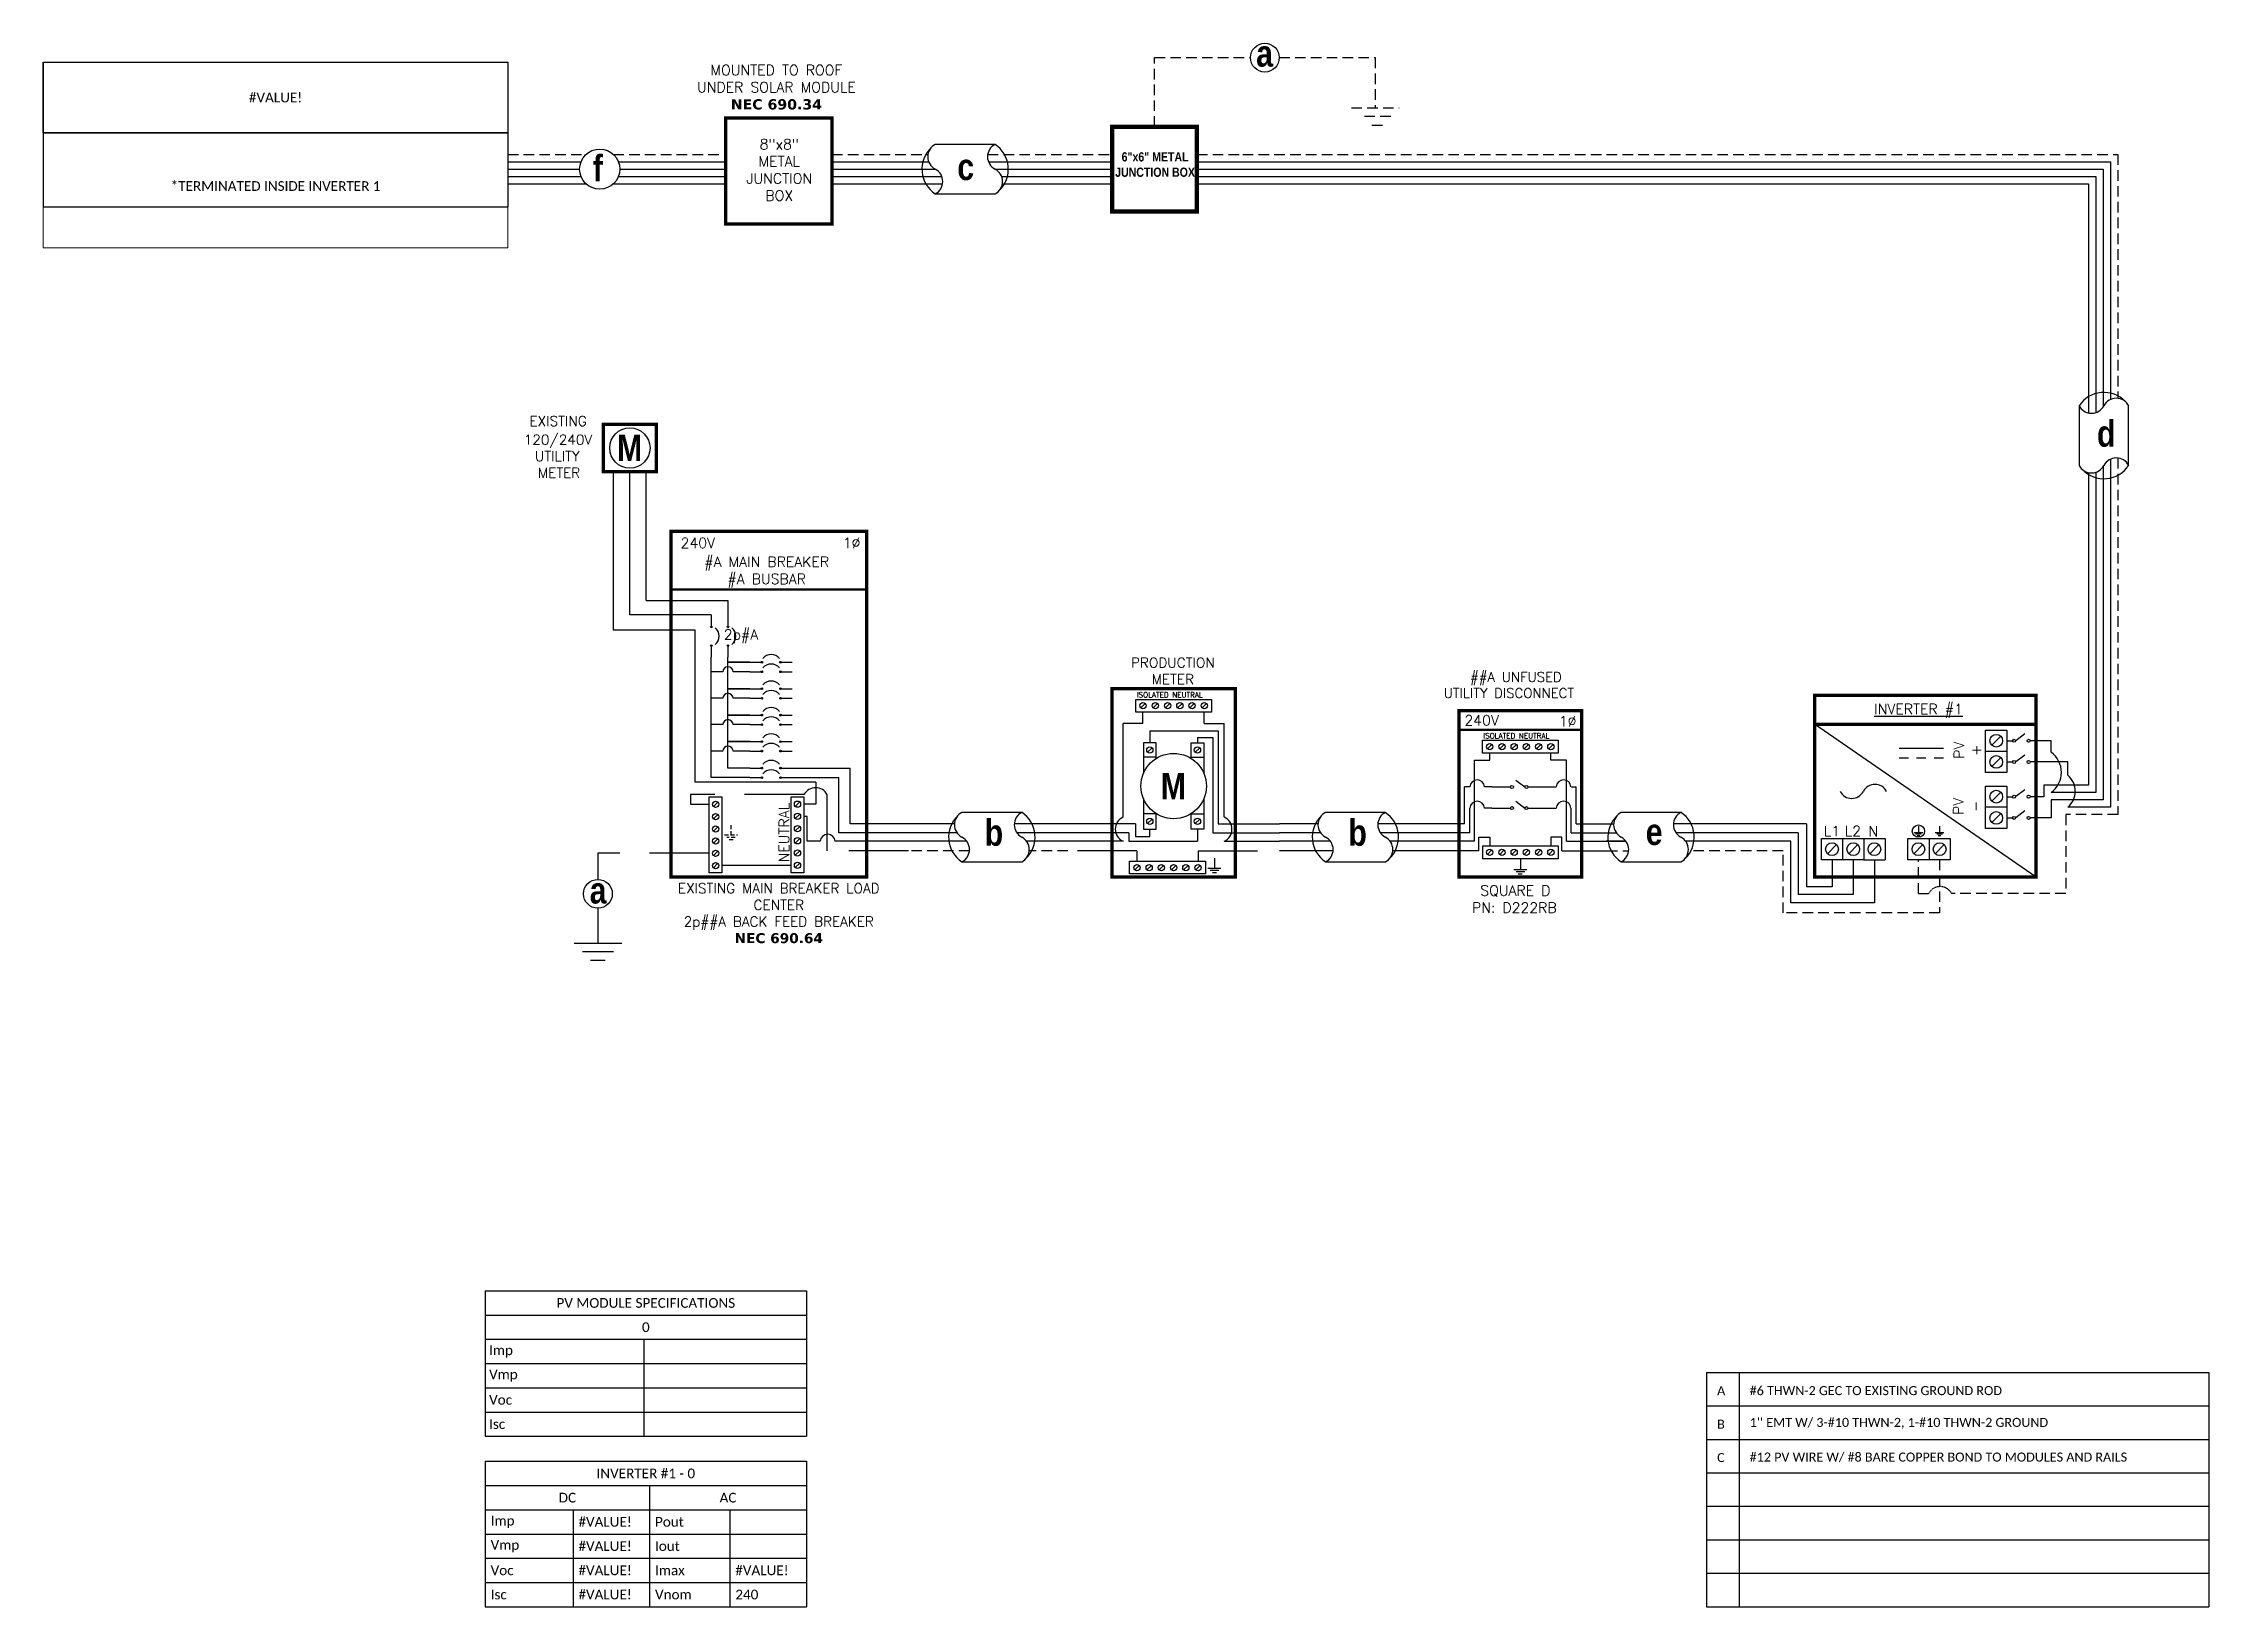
# Model space of a CAD drawing. Header units: feet. Extents: x 16885 to 17654, y 15293 to 15849.
import ezdxf

# ---------------------------------------------------------------- set-up
doc = ezdxf.new("R2010")
doc.units = ezdxf.units.FT
doc.header["$MEASUREMENT"] = 0
doc.linetypes.add('HIDDEN', pattern=[0.375, 0.25, -0.125])
for name, color, linetype in [('ONE LINE BLOCKS', 7, 'Continuous'), ('TABLES', 7, 'Continuous'), ('TEXT', 7, 'Continuous'), ('Z - TITLEBLOCK TXT', 7, 'Continuous')]:
    doc.layers.add(name, color=color, linetype=linetype)
doc.styles.add('ONE LINE TXT', font='techb___.ttf')
doc.styles.get("Standard").update_dxf_attribs({"font": 'simplex.shx'})

msp = doc.modelspace()

# ---------------------------------------------------------------- texts
at = {"layer": 'ONE LINE BLOCKS', "color": 1, "linetype": 'Continuous', "insert": (17279.86, 15809.82), "char_height": 3.2756, "width": 28.3929, "attachment_point": 2, "style": 'ONE LINE TXT'}
msp.add_mtext('6"x6" METAL JUNCTION BOX  ', dxfattribs=at)
at = {"layer": 'TABLES', "color": 1, "linetype": 'Continuous'}
msp.add_text('%%UINVERTER #1', height=3.6576, dxfattribs=at).set_placement((17535.49, 15609.95))
at = {"layer": 'TEXT', "color": 1, "attachment_point": 5}
for s, width, gutter_width, insert, char_height in [(' \\PMOUNTED TO ROOF \\PUNDER SOLAR MODULE\\P{\\fVerdana|b1|i0|c0|p34;NEC 690.34}', 72.4158, 7.17, (17145.26, 15835.97), 3.6576), ('8"x8" METAL JUNCTION BOX ', 0.4767, 7.17, (17146.28, 15803.53), 3.6576), ('L1', 0.1481, 0.75, (17520.44, 15568.37), 3.658), ('L2', 0.1481, 0.75, (17527.9, 15568.4), 3.658), ('N', 0.1481, 0.75, (17535.15, 15568.35), 3.66)]:
    msp.add_mtext_dynamic_manual_height_columns(s, width=width, gutter_width=gutter_width, heights=[0], dxfattribs=dict(at, insert=insert, char_height=char_height))
at = {"layer": 'TEXT', "color": 1, "char_height": 3.658, "attachment_point": 5, "rotation": 90}
for s, width, insert in [('PV +', 2.8378, (17568.69, 15597.16)), ('PV -', 2.8013, (17568.46, 15577.19))]:
    msp.add_mtext_dynamic_manual_height_columns(s, width=width, gutter_width=0.75, heights=[0], dxfattribs=dict(at, insert=insert))
at = {"layer": 'Z - TITLEBLOCK TXT', "style": 'ONE LINE TXT'}
for p in [(17219.31, 15563.17), (17348.58, 15563.17)]:
    msp.add_text('b', height=9.38, dxfattribs=at).set_placement(p)
at = {"layer": 'Z - TITLEBLOCK TXT', "color": 1, "linetype": 'Continuous', "char_height": 9.3833, "attachment_point": 1, "style": 'ONE LINE TXT'}
for s, insert in [('{\\W1;\\C256;a}', (17315.8, 15849.65)), ('{\\W1;\\C256;f}', (17079.99, 15808.85)), ('{\\W1;\\C256;c}', (17209.57, 15809.32)), ('{\\W1;\\C256;d}', (17614.67, 15714.48)), ('{\\W1;\\C256;e}', (17454.27, 15572.84))]:
    msp.add_mtext_dynamic_manual_height_columns(s, width=0.1385, gutter_width=2.13, heights=[0], dxfattribs=dict(at, insert=insert))

# ---------------------------------------------------------------- blocks, each defined once
blk = doc.blocks.new('*T12')
at = {"layer": 'Defpoints', "color": 8, "linetype": 'ByBlock', "lineweight": 0, "transparency": 16777216}
for p, q in [((0, -51.42), (0, -66.05)), ((165.11, -51.42), (165.11, -66.05)), ((0, -66.05), (165.11, -66.05))]:
    blk.add_line(p, q, dxfattribs=at)
at = {"layer": 'Z - TITLEBLOCK TXT', "color": 0, "lineweight": -2, "transparency": 16777216}
for p, q in [((0, 0), (165.11, 0)), ((0, 0), (0, -51.42)), ((165.11, 0), (165.11, -51.42)), ((0, -25.14), (165.11, -25.14)), ((0, -51.42), (165.11, -51.42))]:
    blk.add_line(p, q, dxfattribs=at)
at = {"layer": 'Z - TITLEBLOCK TXT', "color": 0, "linetype": 'Continuous', "transparency": 16777216, "char_height": 3.4544, "width": 155.095, "attachment_point": 5}
for s, insert in [('{\\fCalibri|b0|i0|c0;#VALUE!', (82.56, -12.57)), ('{\\fCalibri|b0|i0|c0;^J^J*TERMINATED INSIDE INVERTER 1', (82.56, -38.28))]:
    blk.add_mtext(s, dxfattribs=dict(at, insert=insert))
blk = doc.blocks.new('M_METER PAN')
at = {"color": 253, "linetype": 'Continuous'}
for p, q in [((4.73, 8.02), (4.73, 8.75)), ((8.59, 8.02), (8.59, 8.75)), ((4.73, 8.02), (3.48, 8.02)), ((3.48, 2.14), (3.48, 8.02)), ((8.59, 8.02), (9.84, 8.02)), ((9.84, 2.14), (9.84, 8.02)), ((3.48, 0.61), (0, 0.61)), ((9.84, 0.61), (13.32, 0.61))]:
    blk.add_line(p, q, dxfattribs=at)
at = {"color": 7, "linetype": 'Continuous'}
for p, q in [((5.16, 7.56), (5.16, 6.82)), ((5.16, 7.56), (9.47, 7.56)), ((9.47, 7.56), (9.47, 1.71)), ((4.25, 1.71), (0, 1.71)), ((4.25, 1.71), (4.25, 0.9)), ((5.16, 0.9), (5.16, 1.37)), ((9.47, 1.71), (13.32, 1.71)), ((4.25, 0.9), (5.16, 0.9))]:
    blk.add_line(p, q, dxfattribs=at)
at = {"color": 10, "linetype": 'Continuous'}
for p, q in [((8.16, 7.14), (8.16, 6.82)), ((8.16, 7.14), (9.12, 7.14)), ((9.12, 7.14), (9.12, 1.15)), ((8.16, 1.37), (8.16, 0.61)), ((3.83, 1.15), (0, 1.15)), ((3.83, 1.15), (3.83, 0.61)), ((3.83, 0.61), (8.16, 0.61)), ((9.12, 1.15), (13.32, 1.15))]:
    blk.add_line(p, q, dxfattribs=at)
at = {"color": 1, "linetype": 'Continuous'}
for p, q in [((5.57, 5.9), (4.76, 5.9)), ((7.76, 5.9), (8.56, 5.9)), ((5.57, 2.33), (4.76, 2.33)), ((7.76, 2.33), (8.56, 2.33))]:
    blk.add_line(p, q, dxfattribs=at)
at = {"color": 253, "linetype": 'Continuous'}
for centre, start, end in [((3.82, 1.37), 113.9997, 246.0003), ((9.5, 1.37), 293.9997, 66.0003)]:
    blk.add_arc(centre, 0.835, start, end, dxfattribs=at)
at = {"layer": 'ONE LINE BLOCKS', "lineweight": 50, "const_width": 0.21}
blk.add_lwpolyline([(2.77, -1.65), (2.77, 10.22), (10.55, 10.22), (10.55, -1.65)], close=True, dxfattribs=at)
at = {"layer": 'TEXT', "color": 92, "linetype": 'HIDDEN', "ltscale": 15}
for p, q in [((4.35, 0), (0, 0)), ((4.35, 0), (4.35, -0.65)), ((8.2, 0), (8.2, -0.65)), ((8.2, 0), (13.32, 0))]:
    blk.add_line(p, q, dxfattribs=at)
at = {"layer": 'TEXT', "color": 92, "linetype": 'Continuous', "flags": 128}
for points in [[(8.81, -1.08), (9.64, -1.08)], [(9.5, -1.23), (8.96, -1.23)], [(9.23, -0.46), (9.23, -1.08)], [(9.35, -1.38), (9.1, -1.38)]]:
    blk.add_lwpolyline(points, dxfattribs=at)
at = {"layer": 'TEXT', "linetype": 'Continuous'}
blk.add_circle((6.66, 4.09), 2.06, dxfattribs=at)
at = {"layer": 'Z - TITLEBLOCK TXT', "color": 1, "linetype": 'Continuous'}
for p, q in [((4.27, 8.75), (4.27, 9.55)), ((4.27, 9.55), (9.05, 9.55)), ((9.05, 9.55), (9.05, 8.75)), ((9.05, 8.75), (4.27, 8.75)), ((4.76, 6.82), (4.76, 4.89)), ((5.57, 6.82), (4.76, 6.82)), ((5.57, 5.84), (5.57, 6.82)), ((7.76, 5.84), (7.76, 6.82)), ((7.76, 6.82), (8.56, 6.82)), ((8.56, 6.82), (8.56, 4.89)), ((4.76, 3.3), (4.76, 1.37)), ((8.56, 3.3), (8.56, 1.37)), ((4.76, 1.37), (5.57, 1.37)), ((5.57, 1.37), (5.57, 2.35)), ((7.76, 1.37), (7.76, 2.35)), ((8.56, 1.37), (7.76, 1.37)), ((3.89, -1.45), (3.89, -0.65)), ((3.89, -0.65), (8.66, -0.65)), ((8.66, -0.65), (8.66, -1.45)), ((8.66, -1.45), (3.89, -1.45))]:
    blk.add_line(p, q, dxfattribs=at)
at = {"layer": 'Z - TITLEBLOCK TXT', "color": 4, "linetype": 'Continuous'}
for p, q in [((4.87, 9.29), (4.6, 9.01)), ((5.64, 9.29), (5.37, 9.01)), ((6.42, 9.29), (6.14, 9.01)), ((7.19, 9.29), (6.91, 9.01)), ((7.96, 9.29), (7.68, 9.01)), ((8.73, 9.29), (8.45, 9.01)), ((5.3, 6.5), (5.02, 6.22)), ((8.3, 6.5), (8.02, 6.22)), ((5.3, 2.01), (5.02, 1.73)), ((8.3, 2.01), (8.02, 1.73)), ((4.49, -0.91), (4.21, -1.19)), ((5.26, -0.91), (4.98, -1.19)), ((6.03, -0.91), (5.75, -1.19)), ((6.8, -0.91), (6.52, -1.19)), ((7.57, -0.91), (7.29, -1.19)), ((8.34, -0.91), (8.06, -1.19))]:
    blk.add_line(p, q, dxfattribs=at)
for centre in [(4.73, 9.15), (5.51, 9.15), (6.28, 9.15), (7.05, 9.15), (7.82, 9.15), (8.59, 9.15), (5.16, 6.36), (8.16, 6.36), (5.16, 1.87), (8.16, 1.87), (4.35, -1.05), (5.12, -1.05), (5.89, -1.05), (6.66, -1.05), (7.43, -1.05), (8.2, -1.05)]:
    blk.add_circle(centre, 0.197, dxfattribs=at)
at = {"layer": 'TABLES', "color": 4, "linetype": 'Continuous'}
blk.add_text('ISOLATED NEUTRAL', height=0.3321, dxfattribs=at).set_placement((4.34, 9.67))
at = {"layer": 'TEXT', "color": 1, "insert": (6.61, 11.34), "char_height": 0.6278, "attachment_point": 5}
blk.add_mtext_dynamic_manual_height_columns('PRODUCTION METER', width=1.3203, gutter_width=7.17, heights=[0], dxfattribs=at)
at = {"layer": 'Z - TITLEBLOCK TXT', "color": 253, "linetype": 'Continuous', "style": 'ONE LINE TXT'}
blk.add_text('M', height=1.66, dxfattribs=at).set_placement((5.85, 3.26))
blk = doc.blocks.new('*U14')
at = {"color": 0}
blk.add_blockref('M_METER PAN', (0, 0), dxfattribs=at)
blk = doc.blocks.new('M_MAIN BREAKER')
at = {"layer": 'ONE LINE BLOCKS', "linetype": 'Continuous'}
h = blk.add_hatch(color=1, dxfattribs=at)
h.dxf.hatch_style = 1
edge = h.paths.add_edge_path()
edge.add_arc((-12.42, 14.12), 0.0515, 0, 360)
h = blk.add_hatch(color=1, dxfattribs=at)
h.dxf.hatch_style = 1
edge = h.paths.add_edge_path()
edge.add_arc((-11.37, 14.12), 0.0515, 0, 360)
h = blk.add_hatch(color=1, dxfattribs=at)
h.dxf.hatch_style = 1
edge = h.paths.add_edge_path()
edge.add_arc((-12.42, 12.94), 0.0515, 0, 360)
h = blk.add_hatch(color=1, dxfattribs=at)
h.dxf.hatch_style = 1
edge = h.paths.add_edge_path()
edge.add_arc((-11.37, 12.94), 0.0515, 0, 360)
h = blk.add_hatch(color=1, dxfattribs=at)
h.dxf.hatch_style = 1
edge = h.paths.add_edge_path()
edge.add_arc((-9.24, 11.89), 0.0515, 0, 360)
h = blk.add_hatch(color=1, dxfattribs=at)
h.dxf.hatch_style = 1
edge = h.paths.add_edge_path()
edge.add_arc((-9.24, 11.29), 0.0515, 0, 360)
h = blk.add_hatch(color=1, dxfattribs=at)
h.dxf.hatch_style = 1
edge = h.paths.add_edge_path()
edge.add_arc((-8.06, 11.89), 0.0515, 0, 360)
h = blk.add_hatch(color=1, dxfattribs=at)
h.dxf.hatch_style = 1
edge = h.paths.add_edge_path()
edge.add_arc((-8.06, 11.29), 0.0515, 0, 360)
h = blk.add_hatch(color=1, dxfattribs=at)
h.dxf.hatch_style = 1
edge = h.paths.add_edge_path()
edge.add_arc((-9.24, 10.22), 0.0515, 0, 360)
h = blk.add_hatch(color=1, dxfattribs=at)
h.dxf.hatch_style = 1
edge = h.paths.add_edge_path()
edge.add_arc((-9.24, 9.62), 0.0515, 0, 360)
h = blk.add_hatch(color=1, dxfattribs=at)
h.dxf.hatch_style = 1
edge = h.paths.add_edge_path()
edge.add_arc((-8.06, 10.22), 0.0515, 0, 360)
h = blk.add_hatch(color=1, dxfattribs=at)
h.dxf.hatch_style = 1
edge = h.paths.add_edge_path()
edge.add_arc((-8.06, 9.62), 0.0515, 0, 360)
h = blk.add_hatch(color=1, dxfattribs=at)
h.dxf.hatch_style = 1
edge = h.paths.add_edge_path()
edge.add_arc((-9.24, 8.56), 0.0515, 0, 360)
h = blk.add_hatch(color=1, dxfattribs=at)
h.dxf.hatch_style = 1
edge = h.paths.add_edge_path()
edge.add_arc((-8.06, 8.56), 0.0515, 0, 360)
h = blk.add_hatch(color=1, dxfattribs=at)
h.dxf.hatch_style = 1
edge = h.paths.add_edge_path()
edge.add_arc((-9.24, 7.96), 0.0515, 0, 360)
h = blk.add_hatch(color=1, dxfattribs=at)
h.dxf.hatch_style = 1
edge = h.paths.add_edge_path()
edge.add_arc((-9.24, 6.89), 0.0515, 0, 360)
h = blk.add_hatch(color=1, dxfattribs=at)
h.dxf.hatch_style = 1
edge = h.paths.add_edge_path()
edge.add_arc((-8.06, 7.96), 0.0515, 0, 360)
h = blk.add_hatch(color=1, dxfattribs=at)
h.dxf.hatch_style = 1
edge = h.paths.add_edge_path()
edge.add_arc((-8.06, 6.89), 0.0515, 0, 360)
h = blk.add_hatch(color=1, dxfattribs=at)
h.dxf.hatch_style = 1
edge = h.paths.add_edge_path()
edge.add_arc((-9.24, 6.29), 0.0515, 0, 360)
h = blk.add_hatch(color=1, dxfattribs=at)
h.dxf.hatch_style = 1
edge = h.paths.add_edge_path()
edge.add_arc((-8.06, 6.29), 0.0515, 0, 360)
h = blk.add_hatch(color=1, dxfattribs=at)
h.dxf.hatch_style = 1
edge = h.paths.add_edge_path()
edge.add_arc((-9.24, 5.22), 0.0515, 0, 360)
h = blk.add_hatch(color=1, dxfattribs=at)
h.dxf.hatch_style = 1
edge = h.paths.add_edge_path()
edge.add_arc((-9.24, 4.62), 0.0515, 0, 360)
h = blk.add_hatch(color=1, dxfattribs=at)
h.dxf.hatch_style = 1
edge = h.paths.add_edge_path()
edge.add_arc((-8.06, 5.22), 0.0515, 0, 360)
h = blk.add_hatch(color=1, dxfattribs=at)
h.dxf.hatch_style = 1
edge = h.paths.add_edge_path()
edge.add_arc((-8.06, 4.62), 0.0515, 0, 360)
at = {"color": 10, "linetype": 'Continuous'}
for p, q in [((-4.38, 1.15), (-4.38, 4.62)), ((-3.66, 4.62), (-3.66, 4.62)), ((-3.66, 4.62), (-3.66, 4.62)), ((0, 1.15), (-4.38, 1.15))]:
    blk.add_line(p, q, dxfattribs=at)
at = {"color": 7, "linetype": 'Continuous'}
for p, q in [((-3.67, 1.71), (-3.67, 5.22)), ((0, 1.71), (-3.67, 1.71))]:
    blk.add_line(p, q, dxfattribs=at)
at = {"color": 253, "linetype": 'Continuous'}
for p, q in [((-6.38, 2.18), (-6.59, 2.18)), ((-6.38, 0.61), (-6.38, 2.18)), ((-5.56, 0.61), (-6.38, 0.61)), ((0, 0.61), (-4.63, 0.61))]:
    blk.add_line(p, q, dxfattribs=at)
at = {"color": 7, "linetype": 'Continuous'}
blk.add_circle((-19.56, -2.7), 0.906, dxfattribs=at)
at = {"color": 253, "linetype": 'Continuous'}
blk.add_arc((-5.09, 0.58), 0.468, 3.2819, 176.7181, dxfattribs=at)
at = {"layer": 'ONE LINE BLOCKS', "lineweight": 50}
for p, q in [((-19.22, 23.9), (-19.22, 26.89)), ((-19.22, 26.89), (-15.88, 26.89)), ((-15.88, 26.89), (-15.88, 23.9)), ((-15.88, 23.9), (-19.22, 23.9)), ((-14.96, 16.47), (-2.64, 16.47))]:
    blk.add_line(p, q, dxfattribs=at)
at = {"layer": 'ONE LINE BLOCKS', "lineweight": 50, "const_width": 0.21}
for points in [[(-19.22, 23.9), (-19.22, 26.89), (-15.88, 26.89), (-15.88, 23.9)], [(-14.96, -1.65), (-14.96, 20.13), (-2.64, 20.13), (-2.64, -1.65)]]:
    blk.add_lwpolyline(points, close=True, dxfattribs=at)
at = {"layer": 'TEXT', "color": 92, "linetype": 'HIDDEN', "ltscale": 15}
for p, q in [((-13.72, 3.55), (-13.72, 2.94)), ((-6.58, 3.55), (-13.72, 3.55)), ((-13.72, 2.94), (-12.56, 2.94)), ((-5.12, 0), (-5.12, 3.55)), ((0, 0), (-5.12, 0)), ((-12.56, -0.15), (-19.56, -0.15)), ((-19.56, -0.15), (-19.56, -1.8)), ((-19.56, -3.61), (-19.56, -5.8))]:
    blk.add_line(p, q, dxfattribs=at)
at = {"layer": 'TEXT', "color": 92, "linetype": 'Continuous', "ltscale": 15}
blk.add_line((-7.4, -0.92), (-11.75, -0.92), dxfattribs=at)
at = {"layer": 'TEXT', "color": 92, "linetype": 'HIDDEN', "flags": 128}
for points in [[(-11.18, 1.63), (-11.18, 1.01)], [(-11.59, 1.01), (-10.77, 1.01)], [(-10.91, 0.85), (-11.45, 0.85)], [(-11.05, 0.7), (-11.31, 0.7)]]:
    blk.add_lwpolyline(points, dxfattribs=at)
at = {"layer": 'TEXT', "color": 92, "linetype": 'Continuous', "ltscale": 4, "flags": 128}
for points in [[(-21.06, -5.8), (-18.06, -5.8)], [(-18.58, -6.36), (-20.54, -6.36)], [(-19.1, -6.91), (-20.02, -6.91)]]:
    blk.add_lwpolyline(points, dxfattribs=at)
at = {"layer": 'TEXT', "linetype": 'Continuous'}
blk.add_circle((-17.55, 25.39), 1.27, dxfattribs=at)
at = {"layer": 'TEXT', "color": 92, "linetype": 'Continuous', "ltscale": 0.3}
blk.add_arc((-5.85, 3.16), 0.824, 27.6639, 152.3361, dxfattribs=at)
at = {"layer": 'Z - TITLEBLOCK TXT', "color": 253, "linetype": 'Continuous'}
for p, q in [((-18.57, 13.92), (-18.57, 23.9)), ((-13.44, 13.92), (-18.57, 13.92)), ((-13.44, 4.34), (-13.44, 13.92)), ((-5.83, 4.34), (-13.44, 4.34)), ((-5.83, 4.34), (-5.83, 2.95)), ((-5.83, 2.95), (-6.59, 2.95))]:
    blk.add_line(p, q, dxfattribs=at)
at = {"layer": 'Z - TITLEBLOCK TXT', "color": 10, "linetype": 'Continuous'}
for p, q in [((-17.55, 14.87), (-17.55, 23.9)), ((-12.42, 14.87), (-17.55, 14.87)), ((-12.42, 4.62), (-12.42, 12.2)), ((-11.7, 11.29), (-12.42, 11.29)), ((-9.99, 11.29), (-11.04, 11.29)), ((-11.7, 9.62), (-12.42, 9.62)), ((-9.99, 9.62), (-11.04, 9.62)), ((-11.7, 7.96), (-12.42, 7.96)), ((-9.99, 7.96), (-11.04, 7.96)), ((-11.7, 6.29), (-12.42, 6.29)), ((-9.99, 6.29), (-11.04, 6.29)), ((-9.99, 4.62), (-12.42, 4.62)), ((-7.32, 4.62), (-4.38, 4.62))]:
    blk.add_line(p, q, dxfattribs=at)
at = {"layer": 'Z - TITLEBLOCK TXT', "color": 7, "linetype": 'Continuous'}
for p, q in [((-16.52, 15.77), (-16.52, 23.9)), ((-16.52, 15.77), (-11.37, 15.77)), ((-11.37, 15.77), (-11.37, 14.87)), ((-11.37, 11.89), (-11.37, 12.2)), ((-11.37, 10.22), (-11.37, 11.89)), ((-11.37, 11.89), (-9.99, 11.89)), ((-9.99, 11.89), (-11.37, 11.89)), ((-11.37, 8.56), (-11.37, 10.22)), ((-11.37, 10.22), (-9.99, 10.22)), ((-9.99, 10.22), (-11.37, 10.22)), ((-11.37, 6.89), (-11.37, 8.56)), ((-11.37, 8.56), (-9.99, 8.56)), ((-9.99, 8.56), (-11.37, 8.56)), ((-11.37, 5.22), (-11.37, 6.89)), ((-11.37, 6.89), (-9.99, 6.89)), ((-9.99, 6.89), (-11.37, 6.89)), ((-9.99, 5.22), (-11.37, 5.22)), ((-7.32, 5.22), (-3.67, 5.22))]:
    blk.add_line(p, q, dxfattribs=at)
at = {"layer": 'Z - TITLEBLOCK TXT', "color": 1, "linetype": 'Continuous'}
for p, q in [((-12.56, -1.38), (-12.56, 3.4)), ((-12.56, 3.4), (-11.75, 3.4)), ((-11.75, 3.4), (-11.75, -1.38)), ((-7.4, -1.37), (-7.4, 3.41)), ((-7.4, 3.41), (-6.59, 3.41)), ((-6.59, 3.41), (-6.59, -1.37)), ((-11.75, -1.38), (-12.56, -1.38)), ((-6.59, -1.37), (-7.4, -1.37))]:
    blk.add_line(p, q, dxfattribs=at)
at = {"layer": 'Z - TITLEBLOCK TXT', "color": 4, "linetype": 'Continuous'}
for p, q in [((-12.01, 3.07), (-12.29, 2.8)), ((-6.85, 3.09), (-7.13, 2.81)), ((-12.01, 2.3), (-12.29, 2.03)), ((-12.01, 1.53), (-12.29, 1.25)), ((-6.85, 2.32), (-7.13, 2.04)), ((-6.85, 1.55), (-7.13, 1.27)), ((-12.01, 0.76), (-12.29, 0.48)), ((-6.85, 0.78), (-7.13, 0.5)), ((-6.85, 0), (-7.13, -0.27)), ((-12.01, -0.01), (-12.29, -0.29)), ((-12.01, -0.78), (-12.29, -1.06)), ((-6.85, -0.77), (-7.13, -1.04))]:
    blk.add_line(p, q, dxfattribs=at)
at = {"layer": 'Z - TITLEBLOCK TXT', "color": 1, "linetype": 'Continuous', "flags": 128}
for points in [[(-12.42, 14.87), (-12.42, 14.12)], [(-12.42, 14.87), (-12.42, 14.12)], [(-11.37, 14.87), (-11.37, 14.12)], [(-11.37, 14.87), (-11.37, 14.12)], [(-12.42, 12.94), (-12.42, 12.2)], [(-11.37, 12.94), (-11.37, 12.2)], [(-9.99, 11.89), (-9.24, 11.89)], [(-9.99, 11.89), (-9.24, 11.89)], [(-9.99, 11.29), (-9.24, 11.29)], [(-9.99, 11.29), (-9.24, 11.29)], [(-8.06, 11.89), (-7.32, 11.89)], [(-8.06, 11.29), (-7.32, 11.29)], [(-9.99, 10.22), (-9.24, 10.22)], [(-9.99, 10.22), (-9.24, 10.22)], [(-9.99, 9.62), (-9.24, 9.62)], [(-9.99, 9.62), (-9.24, 9.62)], [(-8.06, 10.22), (-7.32, 10.22)], [(-8.06, 9.62), (-7.32, 9.62)], [(-9.99, 8.56), (-9.24, 8.56)], [(-9.99, 8.56), (-9.24, 8.56)], [(-8.06, 8.56), (-7.32, 8.56)], [(-9.99, 7.96), (-9.24, 7.96)], [(-9.99, 7.96), (-9.24, 7.96)], [(-9.99, 6.89), (-9.24, 6.89)], [(-9.99, 6.89), (-9.24, 6.89)], [(-8.06, 7.96), (-7.32, 7.96)], [(-8.06, 6.89), (-7.32, 6.89)], [(-9.99, 6.29), (-9.24, 6.29)], [(-9.99, 6.29), (-9.24, 6.29)], [(-8.06, 6.29), (-7.32, 6.29)], [(-9.99, 5.22), (-9.24, 5.22)], [(-9.99, 5.22), (-9.24, 5.22)], [(-9.99, 4.62), (-9.24, 4.62)], [(-9.99, 4.62), (-9.24, 4.62)], [(-8.06, 5.22), (-7.32, 5.22)], [(-8.06, 4.62), (-7.32, 4.62)]]:
    blk.add_lwpolyline(points, dxfattribs=at)
at = {"layer": 'Z - TITLEBLOCK TXT', "color": 1, "linetype": 'Continuous'}
for centre in [(-12.42, 14.12), (-11.37, 14.12), (-12.42, 12.94), (-11.37, 12.94), (-9.24, 11.89), (-9.24, 11.29), (-8.06, 11.89), (-8.06, 11.29), (-9.24, 10.22), (-9.24, 9.62), (-8.06, 10.22), (-8.06, 9.62), (-9.24, 8.56), (-8.06, 8.56), (-9.24, 7.96), (-9.24, 6.89), (-8.06, 7.96), (-8.06, 6.89), (-9.24, 6.29), (-8.06, 6.29), (-9.24, 5.22), (-9.24, 4.62), (-8.06, 5.22), (-8.06, 4.62)]:
    blk.add_circle(centre, 0.0515, dxfattribs=at)
at = {"layer": 'Z - TITLEBLOCK TXT', "color": 4, "linetype": 'Continuous'}
for centre in [(-12.15, 2.94), (-6.99, 2.95), (-12.15, 2.16), (-12.15, 1.39), (-6.99, 2.18), (-6.99, 1.41), (-12.15, 0.62), (-12.15, -0.15), (-6.99, 0.64), (-6.99, -0.13), (-12.15, -0.92), (-6.99, -0.91)]:
    blk.add_circle(centre, 0.197, dxfattribs=at)
at = {"layer": 'Z - TITLEBLOCK TXT', "color": 1, "linetype": 'Continuous'}
for centre, start, end in [((-12.63, 13.53), 310.3392, 49.6608), ((-11.58, 13.53), 310.3392, 49.6608), ((-8.65, 11.68), 40.3392, 139.6608), ((-8.65, 11.08), 40.3392, 139.6608), ((-8.65, 10.01), 40.3392, 139.6608), ((-8.65, 9.41), 40.3392, 139.6608), ((-8.65, 8.34), 40.3392, 139.6608), ((-8.65, 7.75), 40.3392, 139.6608), ((-8.65, 6.68), 40.3392, 139.6608), ((-8.65, 6.08), 40.3392, 139.6608), ((-8.65, 5.01), 40.3392, 139.6608), ((-8.65, 4.41), 40.3392, 139.6608)]:
    blk.add_arc(centre, 0.697, start, end, dxfattribs=at)
at = {"layer": 'Z - TITLEBLOCK TXT', "color": 10, "linetype": 'Continuous'}
for centre in [(-11.37, 11.27), (-11.37, 9.6), (-11.37, 7.94), (-11.37, 6.27)]:
    blk.add_arc(centre, 0.332, 3.2937, 176.7063, dxfattribs=at)
at = {"layer": 'TABLES', "color": 1, "linetype": 'Continuous'}
blk.add_text('NEUTRAL', height=0.648, rotation=90, dxfattribs=at).set_placement((-7.51, -0.72))
at = {"layer": 'TEXT', "color": 1}
for s, p in [('EXISTING', (-23.87, 26.77)), ('120/240V', (-24.23, 25.6)), ('UTILITY', (-23.53, 24.56)), ('METER', (-23.34, 23.51))]:
    blk.add_text(s, height=0.628, dxfattribs=at).set_placement(p)
at = {"layer": 'TEXT', "color": 1, "attachment_point": 5}
for s, width, gutter_width, heights, insert, char_height in [('240V', 0.1481, 0.75, [0], (-13.27, 19.41), 0.648), ('1∅', 0.1481, 0.75, [0], (-3.58, 19.41), 0.648), ('#A MAIN BREAKER\\P#A BUSBAR', 11.199, 0.75, [0], (-8.93, 17.57), 0.648), ('2p#A', 0.1481, 0.75, [0], (-10.55, 13.53), 0.648), ('EXISTING MAIN BREAKER LOAD CENTER\\P2p##A BACK FEED BREAKER\\P{\\fVerdana|b1|i0|c0|p34;NEC 690.64}', 14.144, 7.17, [12.8], (-8.17, -3.93), 0.6278)]:
    blk.add_mtext_dynamic_manual_height_columns(s, width=width, gutter_width=gutter_width, heights=heights, dxfattribs=dict(at, insert=insert, char_height=char_height))
at = {"layer": 'Z - TITLEBLOCK TXT', "color": 253, "linetype": 'Continuous', "style": 'ONE LINE TXT'}
blk.add_text('M', height=1.66, dxfattribs=at).set_placement((-18.36, 24.56))
at = {"layer": 'Z - TITLEBLOCK TXT', "color": 1, "linetype": 'Continuous', "insert": (-20.08, -1.65), "char_height": 1.6624, "attachment_point": 1, "style": 'ONE LINE TXT'}
blk.add_mtext_dynamic_manual_height_columns('{\\W1;\\C256;a}', width=0.1385, gutter_width=2.13, heights=[0], dxfattribs=at)
blk = doc.blocks.new('*U13')
at = {"color": 155, "true_color": 0x647190}
blk.add_blockref('M_MAIN BREAKER', (0, 0), dxfattribs=at)
blk = doc.blocks.new('*U8')
at = {"color": 7, "linetype": 'Continuous'}
for p, q in [((2.44, 1.71), (0, 1.71)), ((6.67, 2.43), (2.91, 2.43)), ((9.57, 1.71), (6.2, 1.71)), ((2.91, -0.69), (6.67, -0.69))]:
    blk.add_line(p, q, dxfattribs=at)
at = {"color": 10, "linetype": 'Continuous'}
for p, q in [((2.59, 1.15), (0, 1.15)), ((9.57, 1.15), (6.35, 1.15))]:
    blk.add_line(p, q, dxfattribs=at)
at = {"color": 253, "linetype": 'Continuous'}
for p, q in [((3.21, 0.61), (0, 0.61)), ((9.57, 0.61), (6.97, 0.61))]:
    blk.add_line(p, q, dxfattribs=at)
at = {"color": 7, "linetype": 'Continuous'}
for centre, start, end in [((3.94, 0.87), 133.9732, 236.4265), ((5.63, 0.87), 313.9732, 56.4265)]:
    blk.add_arc(centre, 1.87, start, end, dxfattribs=at)
at = {"layer": 'TEXT', "color": 92, "linetype": 'HIDDEN', "ltscale": 15}
for p, q in [((3.37, 0), (0, 0)), ((9.57, 0), (7.14, 0))]:
    blk.add_line(p, q, dxfattribs=at)
at = {"layer": 'Z - TITLEBLOCK TXT', "linetype": 'Continuous'}
for centre, start, end in [((3.31, 1.65), 117.6639, 242.3361), ((7.08, 1.65), 117.6639, 242.3361), ((2.5, 0.09), 297.6639, 62.3361), ((6.26, 0.09), 297.6639, 62.3361)]:
    blk.add_arc(centre, 0.882, start, end, dxfattribs=at)
blk = doc.blocks.new('*T9')
at = {"layer": 'Z - TITLEBLOCK TXT', "color": 0, "lineweight": -2, "transparency": 16777216}
for p, q in [((0, 0), (114.19, 0)), ((0, 0), (0, -51.7)), ((114.19, 0), (114.19, -51.7)), ((0, -8.62), (114.19, -8.62)), ((58.43, -8.62), (58.43, -51.7)), ((0, -17.23), (114.19, -17.23)), ((31.22, -17.23), (31.22, -51.7)), ((86.98, -17.23), (86.98, -51.7)), ((0, -25.85), (114.19, -25.85)), ((0, -34.47), (114.19, -34.47)), ((0, -43.08), (114.19, -43.08)), ((0, -51.7), (114.19, -51.7))]:
    blk.add_line(p, q, dxfattribs=at)
at = {"layer": 'Z - TITLEBLOCK TXT', "color": 0, "linetype": 'Continuous', "transparency": 16777216, "char_height": 3.4544}
for s, insert, width, attachment_point in [('{\\fCalibri|b0|i0|c0;INVERTER #1 - 0', (57.09, -4.31), 110.3293, 5), ('{\\fCalibri|b0|i0|c0;DC', (29.22, -12.93), 54.5755, 5), ('{\\fCalibri|b0|i0|c0;AC', (86.31, -12.93), 51.8976, 5), ('{\\fCalibri|b0|i0|c0;Imp', (1.93, -21.54), 27.3681, 4), ('{\\fCalibri|b0|i0|c0;#VALUE!', (33.15, -21.54), 23.3513, 4), ('{\\fCalibri|b0|i0|c0;Pout', (60.36, -21.54), 24.6902, 4), ('{\\fCalibri|b0|i0|c0;', (88.91, -21.54), 23.3513, 4), ('{\\fCalibri|b0|i0|c0;Vmp', (1.93, -30.16), 27.3681, 4), ('{\\fCalibri|b0|i0|c0;#VALUE!', (33.15, -30.16), 23.3513, 4), ('{\\fCalibri|b0|i0|c0;Iout', (60.36, -30.16), 24.6902, 4), ('{\\fCalibri|b0|i0|c0;', (88.91, -30.16), 23.3513, 4), ('{\\fCalibri|b0|i0|c0;Voc', (1.93, -38.78), 27.3681, 4), ('{\\fCalibri|b0|i0|c0;#VALUE!', (33.15, -38.78), 23.3513, 4), ('{\\fCalibri|b0|i0|c0;Imax', (60.36, -38.78), 24.6902, 4), ('{\\fCalibri|b0|i0|c0;#VALUE!', (88.91, -38.78), 23.3513, 4), ('{\\fCalibri|b0|i0|c0;Isc', (1.93, -47.39), 27.3681, 4), ('{\\fCalibri|b0|i0|c0;#VALUE!', (33.15, -47.39), 23.3513, 4), ('{\\fCalibri|b0|i0|c0;Vnom', (60.36, -47.39), 24.6902, 4), ('{\\fCalibri|b0|i0|c0;240', (88.91, -47.39), 23.3513, 4)]:
    blk.add_mtext(s, dxfattribs=dict(at, insert=insert, width=width, attachment_point=attachment_point))
blk = doc.blocks.new('*T10')
at = {"layer": 'Z - TITLEBLOCK TXT', "color": 0, "lineweight": -2, "transparency": 16777216}
for p, q in [((0, 0), (114.19, 0)), ((0, 0), (0, -51.69)), ((114.19, 0), (114.19, -51.69)), ((0, -8.62), (114.19, -8.62)), ((0, -17.23), (114.19, -17.23)), ((56.41, -17.23), (56.41, -51.69)), ((0, -25.85), (114.19, -25.85)), ((0, -34.46), (114.19, -34.46)), ((0, -43.08), (114.19, -43.08)), ((0, -51.69), (114.19, -51.69))]:
    blk.add_line(p, q, dxfattribs=at)
at = {"layer": 'Z - TITLEBLOCK TXT', "color": 0, "linetype": 'Continuous', "transparency": 16777216, "char_height": 3.4544}
for s, insert, width, attachment_point in [('{\\fCalibri|b0|i0|c0;PV MODULE SPECIFICATIONS', (57.09, -4.31), 111.433, 5), ('{\\fCalibri|b0|i0|c0;0', (57.09, -12.92), 111.433, 5), ('{\\fCalibri|b0|i0|c0;Imp', (1.38, -21.54), 53.6551, 4), ('{\\fCalibri|b0|i0|c0;', (57.78, -21.54), 55.0254, 4), ('{\\fCalibri|b0|i0|c0;Vmp', (1.38, -30.15), 53.6551, 4), ('{\\fCalibri|b0|i0|c0;', (57.78, -30.15), 55.0254, 4), ('{\\fCalibri|b0|i0|c0;Voc', (1.38, -38.77), 53.6551, 4), ('{\\fCalibri|b0|i0|c0;Isc', (1.38, -47.39), 53.6551, 4), ('{\\fCalibri|b0|i0|c0;', (57.78, -38.77), 55.0254, 4), ('{\\fCalibri|b0|i0|c0;', (57.78, -47.39), 55.0254, 4)]:
    blk.add_mtext(s, dxfattribs=dict(at, insert=insert, width=width, attachment_point=attachment_point))
blk = doc.blocks.new('*T11')
at = {"linetype": 'ByBlock', "lineweight": -2, "transparency": 16777216}
for p, q in [((0, 0), (178.52, 0)), ((0, 0), (0, -83.27)), ((11.58, 0), (11.58, -83.27)), ((178.52, 0), (178.52, -83.27)), ((0, -11.84), (178.52, -11.84)), ((0, -23.75), (178.52, -23.75)), ((0, -35.65), (178.52, -35.65)), ((0, -47.56), (178.52, -47.56)), ((0, -59.46), (178.52, -59.46)), ((0, -71.37), (178.52, -71.37)), ((0, -83.27), (178.52, -83.27))]:
    blk.add_line(p, q, dxfattribs=at)
at = {"color": 0, "linetype": 'Continuous', "transparency": 16777216, "char_height": 3.2119, "attachment_point": 7}
for s, insert, width in [('{\\fCalibri|b0|i0|c0;A', (3.78, -8.06), 4.025), ('{\\fCalibri|b0|i0|c0;#6 THWN-2 GEC TO EXISTING GROUND ROD', (15.36, -8.06), 159.3801), ('{\\fCalibri|b0|i0|c0;B', (3.78, -19.97), 4.025), ("{\\fCalibri|b0|i0|c0;1'' EMT W/ 3-#10 THWN-2, 1-#10 THWN-2 GROUND", (15.36, -19.97), 159.3801), ('{\\fCalibri|b0|i0|c0;C', (3.78, -31.87), 4.025), ('{\\fCalibri|b0|i0|c0;#12 PV WIRE W/ #8 BARE COPPER BOND TO MODULES AND RAILS', (15.36, -31.87), 159.3801), ('{\\fCalibri|b0|i0|c0;', (3.78, -43.78), 4.025), ('{\\fCalibri|b0|i0|c0;', (15.36, -43.78), 159.3801), ('{\\fCalibri|b0|i0|c0;', (3.78, -55.68), 4.025), ('{\\fCalibri|b0|i0|c0;', (15.36, -55.68), 159.3801), ('{\\fCalibri|b0|i0|c0;', (3.78, -67.59), 4.025), ('{\\fCalibri|b0|i0|c0;', (15.36, -67.59), 159.3801), ('{\\fCalibri|b0|i0|c0;', (3.78, -79.5), 4.025), ('{\\fCalibri|b0|i0|c0;', (15.36, -79.5), 159.3801)]:
    blk.add_mtext(s, dxfattribs=dict(at, insert=insert, width=width))
blk = doc.blocks.new('M_UTILITY DISCONNECT')
at = {"color": 253, "linetype": 'Continuous'}
for p, q in [((2.7, 0.61), (2.7, 5.71)), ((2.7, 5.71), (3.67, 5.71)), ((3.67, 5.71), (3.67, 6.17)), ((7.52, 5.71), (7.52, 6.17)), ((8.5, 5.71), (7.52, 5.71)), ((8.5, 0.61), (8.5, 5.71)), ((2.7, 0.61), (0, 0.61)), ((8.5, 0.61), (11.2, 0.61))]:
    blk.add_line(p, q, dxfattribs=at)
at = {"color": 7, "linetype": 'Continuous'}
for p, q in [((2.08, 1.71), (2.08, 4.03)), ((2.41, 4.03), (2.08, 4.03)), ((3.81, 4.03), (3.34, 4.03)), ((7.39, 4.03), (7.85, 4.03)), ((8.79, 4.03), (9.12, 4.03)), ((9.12, 1.71), (9.12, 4.03)), ((2.08, 1.71), (0, 1.71)), ((9.12, 1.71), (11.2, 1.71))]:
    blk.add_line(p, q, dxfattribs=at)
at = {"color": 10, "linetype": 'Continuous'}
for p, q in [((2.41, 1.15), (2.41, 2.7)), ((3.81, 2.7), (3.34, 2.7)), ((7.39, 2.7), (7.85, 2.7)), ((8.79, 1.15), (8.79, 2.7)), ((2.41, 1.15), (0, 1.15)), ((8.79, 1.15), (11.2, 1.15))]:
    blk.add_line(p, q, dxfattribs=at)
at = {"color": 7, "linetype": 'Continuous'}
for centre in [(2.88, 4.01), (8.32, 4.01)]:
    blk.add_arc(centre, 0.468, 3.2819, 176.7181, dxfattribs=at)
at = {"color": 10, "linetype": 'Continuous'}
for centre in [(2.88, 2.67), (8.32, 2.67)]:
    blk.add_arc(centre, 0.468, 3.2819, 176.7181, dxfattribs=at)
at = {"layer": 'ONE LINE BLOCKS', "lineweight": 50}
blk.add_line((1.73, 7.64), (9.46, 7.64), dxfattribs=at)
at = {"layer": 'ONE LINE BLOCKS', "lineweight": 50, "const_width": 0.21}
blk.add_lwpolyline([(1.73, -1.65), (1.73, 8.84), (9.46, 8.84), (9.46, -1.65)], close=True, dxfattribs=at)
at = {"layer": 'TEXT', "color": 92, "linetype": 'HIDDEN', "ltscale": 15}
for p, q in [((2.98, 0), (0, 0)), ((2.98, 0), (2.98, 0.87)), ((2.98, 0.87), (3.67, 0.87)), ((3.67, 0.87), (3.67, 0.32)), ((8.22, 0.87), (7.52, 0.87)), ((7.52, 0.87), (7.52, 0.32)), ((8.22, 0), (8.22, 0.87)), ((8.22, 0), (11.2, 0))]:
    blk.add_line(p, q, dxfattribs=at)
at = {"layer": 'TEXT', "color": 92, "linetype": 'Continuous', "flags": 128}
for points in [[(5.18, -1.16), (6.01, -1.16)], [(5.87, -1.32), (5.33, -1.32)], [(5.6, -0.54), (5.6, -1.16)], [(5.72, -1.47), (5.47, -1.47)]]:
    blk.add_lwpolyline(points, dxfattribs=at)
at = {"layer": 'Z - TITLEBLOCK TXT', "color": 1, "linetype": 'Continuous'}
for p, q in [((3.21, 6.17), (3.21, 6.97)), ((3.21, 6.97), (7.98, 6.97)), ((7.98, 6.97), (7.98, 6.17)), ((7.98, 6.17), (3.21, 6.17)), ((5.31, 4.47), (5.89, 4.04)), ((3.81, 4.03), (4.97, 4.03)), ((5.31, 3.13), (5.89, 2.7)), ((6.08, 4.03), (7.39, 4.03)), ((3.81, 2.7), (4.97, 2.7)), ((6.08, 2.7), (7.39, 2.7)), ((3.21, 0.32), (7.98, 0.32)), ((3.21, 0.32), (3.21, -0.49)), ((7.98, 0.32), (7.98, -0.49)), ((7.98, -0.49), (3.21, -0.49))]:
    blk.add_line(p, q, dxfattribs=at)
at = {"layer": 'Z - TITLEBLOCK TXT', "color": 4, "linetype": 'Continuous'}
for p, q in [((3.81, 6.71), (3.53, 6.43)), ((4.58, 6.71), (4.3, 6.43)), ((5.35, 6.71), (5.07, 6.43)), ((6.12, 6.71), (5.84, 6.43)), ((6.89, 6.71), (6.61, 6.43)), ((7.66, 6.71), (7.39, 6.43)), ((3.81, 0.06), (3.53, -0.22)), ((4.58, 0.06), (4.3, -0.22)), ((5.35, 0.06), (5.07, -0.22)), ((6.12, 0.06), (5.84, -0.22)), ((6.89, 0.06), (6.61, -0.22)), ((7.66, 0.06), (7.39, -0.22))]:
    blk.add_line(p, q, dxfattribs=at)
for centre in [(3.67, 6.57), (4.44, 6.57), (5.21, 6.57), (5.98, 6.57), (6.75, 6.57), (7.52, 6.57), (3.67, -0.08), (4.44, -0.08), (5.21, -0.08), (5.98, -0.08), (6.75, -0.08), (7.52, -0.08)]:
    blk.add_circle(centre, 0.197, dxfattribs=at)
at = {"layer": 'Z - TITLEBLOCK TXT', "color": 1, "linetype": 'Continuous'}
for centre in [(5.07, 4.03), (5.98, 4.03), (5.07, 2.7), (5.98, 2.7)]:
    blk.add_circle(centre, 0.0959, dxfattribs=at)
at = {"layer": 'TABLES', "color": 4, "linetype": 'Continuous'}
blk.add_text('ISOLATED NEUTRAL', height=0.3321, dxfattribs=at).set_placement((3.27, 7.09))
at = {"layer": 'TEXT', "color": 1}
for s, width, gutter_width, heights, insert, char_height, attachment_point in [('\\A1;\\pi2.3297; ##A UNFUSED \\P\\pi1.0912;UTILITY DISCONNECT', 11.508, 0, [1.92], (-0.32, 11.27), 0.612, 1), ('240V', 0.1481, 0.75, [0], (3.16, 8.23), 0.648, 5), ('1∅', 0.1481, 0.75, [0], (8.58, 8.17), 0.648, 5), ('\\A1;\\pi1.5665,t4.8065;SQUARE D\\P\\pi1.042,t4.282;PN: D222RB', 8.0394, 0.203, [2.35], (1.51, -2.17), 0.648, 1)]:
    blk.add_mtext_dynamic_manual_height_columns(s, width=width, gutter_width=gutter_width, heights=heights, dxfattribs=dict(at, insert=insert, char_height=char_height, attachment_point=attachment_point))

# ---------------------------------------------------------------- linework, layer by layer
at = {"color": 7, "linetype": 'Continuous'}
for p, q in [((17222.97, 15812.63), (17201.73, 15812.63)), ((17049.78, 15806.44), (17076, 15806.44)), ((17089.1, 15806.44), (17127.25, 15806.44)), ((17165.03, 15806.44), (17199.39, 15806.44)), ((17220.64, 15806.44), (17264.62, 15806.44)), ((17294.72, 15806.44), (17311, 15806.44)), ((17311, 15806.44), (17619.48, 15806.44)), ((17619.48, 15806.44), (17619.48, 15721.9)), ((17049.78, 15801.19), (17076, 15801.19)), ((17089.1, 15801.19), (17127.25, 15801.19)), ((17165.03, 15801.19), (17204.06, 15801.19)), ((17201.73, 15795), (17222.97, 15795)), ((17225.31, 15801.19), (17264.62, 15801.19)), ((17294.72, 15801.19), (17311, 15801.19)), ((17311, 15801.19), (17614.24, 15801.19)), ((17614.24, 15801.19), (17614.24, 15717.24)), ((17608.31, 15719.67), (17608.31, 15698.43)), ((17625.94, 15698.43), (17625.94, 15719.67)), ((17614.24, 15696), (17614.24, 15582.11)), ((17619.48, 15700.65), (17619.48, 15576.87)), ((17598.36, 15600.52), (17590.91, 15600.52)), ((17598.36, 15596.42), (17598.36, 15600.52)), ((17604.31, 15592.99), (17590.91, 15592.99)), ((17604.31, 15588.26), (17604.31, 15592.99)), ((17614.24, 15582.11), (17598.36, 15582.11)), ((17232.47, 15575.06), (17211.22, 15575.06)), ((17466.78, 15575.06), (17445.54, 15575.06)), ((17619.48, 15576.87), (17604.31, 15576.87)), ((17208.57, 15570.99), (17192.22, 15570.99)), ((17248.87, 15570.99), (17229.81, 15570.99)), ((17437.83, 15570.99), (17442.88, 15570.99)), ((17511.44, 15570.99), (17464.13, 15570.99)), ((17511.44, 15570.99), (17511.44, 15548.61)), ((17211.22, 15557.43), (17232.47, 15557.43)), ((17445.54, 15557.43), (17466.78, 15557.43)), ((17520.5, 15558.2), (17520.5, 15548.61)), ((17520.5, 15548.61), (17511.44, 15548.61))]:
    msp.add_line(p, q, dxfattribs=at)
at = {"color": 253, "linetype": 'Continuous'}
for p, q in [((17049.78, 15803.81), (17075.32, 15803.81)), ((17089.6, 15803.81), (17127.25, 15803.81)), ((17165.03, 15803.81), (17201.73, 15803.81)), ((17222.97, 15803.81), (17264.62, 15803.81)), ((17294.72, 15803.81), (17311, 15803.81)), ((17311, 15803.81), (17616.86, 15803.81)), ((17616.86, 15803.81), (17616.86, 15719.23)), ((17049.78, 15798.57), (17077.61, 15798.57)), ((17087.3, 15798.57), (17127.25, 15798.57)), ((17165.03, 15798.57), (17204.32, 15798.57)), ((17225.57, 15798.57), (17264.62, 15798.57)), ((17294.72, 15798.57), (17311, 15798.57)), ((17311, 15798.57), (17611.62, 15798.57)), ((17611.62, 15798.57), (17611.62, 15717.13)), ((17611.62, 15695.88), (17611.62, 15584.73)), ((17616.86, 15697.99), (17616.86, 15579.49)), ((17595.78, 15580.62), (17590.91, 15580.62)), ((17611.62, 15584.73), (17595.78, 15584.73)), ((17595.78, 15584.73), (17595.78, 15580.62)), ((17616.86, 15579.49), (17598.4, 15579.49)), ((17598.4, 15579.49), (17598.4, 15573.09)), ((17598.4, 15573.09), (17590.91, 15573.09)), ((17212.93, 15564.77), (17192.22, 15564.77)), ((17248.87, 15564.77), (17234.18, 15564.77)), ((17434.32, 15564.77), (17447.25, 15564.77)), ((17447.25, 15564.77), (17440.17, 15564.77)), ((17505.83, 15564.77), (17468.49, 15564.77)), ((17505.83, 15542.83), (17505.83, 15564.77)), ((17535.57, 15558.2), (17535.57, 15542.83)), ((17535.57, 15542.83), (17505.83, 15542.83))]:
    msp.add_line(p, q, dxfattribs=at)
at = {"color": 10, "linetype": 'Continuous'}
for p, q in [((17209.45, 15567.81), (17192.22, 15567.81)), ((17248.87, 15567.81), (17230.69, 15567.81)), ((17435.97, 15567.81), (17443.76, 15567.81)), ((17508.5, 15567.81), (17465.01, 15567.81)), ((17508.5, 15567.81), (17508.5, 15545.8)), ((17528.03, 15558.2), (17528.03, 15545.8)), ((17528.03, 15545.8), (17508.5, 15545.8))]:
    msp.add_line(p, q, dxfattribs=at)
at = {"color": 7, "linetype": 'Continuous'}
for centre, radius in [((17318.9, 15843.46), 5.11), ((17082.46, 15803.81), 7.14)]:
    msp.add_circle(centre, radius, dxfattribs=at)
for centre, start, end in [((17207.58, 15803.81), 133.97324, 236.42648), ((17217.12, 15803.81), 313.97324, 56.42648), ((17617.12, 15713.82), 43.97324, 146.42648), ((17617.12, 15704.28), 223.97324, 326.42648), ((17217.07, 15566.25), 133.97324, 236.42648), ((17226.62, 15566.25), 313.97324, 56.42648), ((17451.39, 15566.25), 133.97324, 236.42648), ((17460.93, 15566.25), 313.97324, 56.42648)]:
    msp.add_arc(centre, 10.58, start, end, dxfattribs=at)
at = {"layer": 'ONE LINE BLOCKS', "lineweight": 50}
for points, const_width in [([(17165.03, 15784.27), (17127.25, 15784.27), (17127.25, 15822.05), (17165.03, 15822.05)], 1.19), ([(17294.72, 15788.76), (17264.62, 15788.76), (17264.62, 15818.87), (17294.72, 15818.87)], 1.53), ([(17514.28, 15552.03), (17514.28, 15616.69), (17593.05, 15616.69), (17593.05, 15552.03)], 1.19), ([(17514.28, 15606.4), (17514.28, 15616.69), (17593.05, 15616.69), (17593.05, 15606.4)], 1.19)]:
    msp.add_lwpolyline(points, close=True, dxfattribs=dict(at, const_width=const_width))
at = {"layer": 'TEXT', "color": 92, "linetype": 'HIDDEN', "ltscale": 15}
for p, q in [((17279.67, 15818.87), (17279.67, 15843.46)), ((17279.67, 15843.46), (17313.78, 15843.46)), ((17324.01, 15843.46), (17358.12, 15843.46)), ((17358.12, 15843.46), (17358.12, 15825.67)), ((17049.78, 15809.06), (17077.61, 15809.06)), ((17087.3, 15809.06), (17127.25, 15809.06)), ((17165.03, 15809.06), (17199.13, 15809.06)), ((17220.38, 15809.06), (17264.62, 15809.06)), ((17294.72, 15809.06), (17311, 15809.06)), ((17311, 15809.06), (17622.11, 15809.06)), ((17622.11, 15809.06), (17622.11, 15722.3)), ((17622.11, 15701.06), (17622.11, 15574.24)), ((17622.11, 15574.24), (17603.6, 15574.24)), ((17603.6, 15574.24), (17603.6, 15546.16)), ((17213.86, 15561.33), (17192.22, 15561.33)), ((17248.87, 15561.33), (17235.11, 15561.33)), ((17440.46, 15561.33), (17448.18, 15561.33)), ((17503.1, 15561.33), (17469.42, 15561.33)), ((17503.1, 15539.29), (17503.1, 15561.33)), ((17551.2, 15546.16), (17551.2, 15558.2)), ((17558.74, 15558.2), (17558.74, 15539.29)), ((17551.2, 15546.16), (17554.8, 15546.16)), ((17603.6, 15546.16), (17563.04, 15546.16)), ((17558.74, 15539.29), (17503.1, 15539.29))]:
    msp.add_line(p, q, dxfattribs=at)
at = {"layer": 'TEXT', "color": 92, "linetype": 'HIDDEN', "ltscale": 15, "flags": 128}
for points in [[(17349.64, 15825.67), (17366.6, 15825.67)], [(17363.66, 15822.53), (17352.58, 15822.53)], [(17360.72, 15819.39), (17355.52, 15819.39)]]:
    msp.add_lwpolyline(points, dxfattribs=at)
at = {"layer": 'TEXT', "color": 92, "linetype": 'Continuous', "flags": 128}
for points in [[(17549.67, 15567.84), (17552.74, 15567.84)], [(17552.21, 15567.27), (17550.2, 15567.27)], [(17551.67, 15566.7), (17550.73, 15566.7)], [(17551.2, 15570.14), (17551.2, 15567.84)], [(17557.2, 15567.84), (17560.27, 15567.84)], [(17559.74, 15567.27), (17557.73, 15567.27)], [(17559.21, 15566.7), (17558.27, 15566.7)], [(17558.74, 15570.14), (17558.74, 15567.84)]]:
    msp.add_lwpolyline(points, dxfattribs=at)
at = {"layer": 'TEXT', "color": 92, "linetype": 'Continuous'}
msp.add_circle((17551.2, 15568.4), 2.17, dxfattribs=at)
at = {"layer": 'TEXT', "color": 92, "linetype": 'HIDDEN', "ltscale": 0.3}
msp.add_arc((17558.92, 15544), 4.65, 27.66392, 152.33608, dxfattribs=at)
at = {"layer": 'Z - TITLEBLOCK TXT', "color": 7, "linetype": 'Continuous'}
for p, q in [((17593.05, 15552.03), (17514.28, 15606.4)), ((17560.1, 15597.79), (17544.34, 15597.79)), ((17547.63, 15594.38), (17544.34, 15594.38)), ((17553.87, 15594.38), (17550.57, 15594.38)), ((17560.1, 15594.38), (17556.81, 15594.38))]:
    msp.add_line(p, q, dxfattribs=at)
at = {"layer": 'Z - TITLEBLOCK TXT', "color": 1, "linetype": 'Continuous'}
for p, q in [((17575.1, 15589.22), (17575.1, 15604.29)), ((17575.1, 15604.29), (17582.63, 15604.29)), ((17575.1, 15589.22), (17575.1, 15604.29)), ((17582.63, 15604.29), (17582.63, 15589.22)), ((17582.63, 15604.29), (17582.63, 15596.75)), ((17589.06, 15602.98), (17585.8, 15600.54)), ((17582.63, 15596.75), (17575.1, 15596.75)), ((17582.63, 15600.52), (17584.67, 15600.52)), ((17589.06, 15595.45), (17585.8, 15593)), ((17582.63, 15589.22), (17575.1, 15589.22)), ((17582.63, 15592.99), (17584.67, 15592.99)), ((17575.1, 15569.32), (17575.1, 15584.39)), ((17575.1, 15584.39), (17582.63, 15584.39)), ((17582.63, 15584.39), (17582.63, 15576.86)), ((17582.63, 15580.62), (17584.67, 15580.62)), ((17589.06, 15583.09), (17585.8, 15580.64)), ((17582.63, 15576.86), (17575.1, 15576.86)), ((17582.63, 15576.86), (17582.63, 15569.32)), ((17582.63, 15573.09), (17584.67, 15573.09)), ((17589.06, 15575.55), (17585.8, 15573.11)), ((17516.73, 15565.73), (17531.8, 15565.73)), ((17516.73, 15558.2), (17516.73, 15565.73)), ((17516.73, 15565.73), (17524.26, 15565.73)), ((17524.26, 15565.73), (17524.26, 15558.2)), ((17531.8, 15565.73), (17531.8, 15558.2)), ((17531.8, 15565.73), (17539.33, 15565.73)), ((17539.33, 15565.73), (17539.33, 15558.2)), ((17547.44, 15565.73), (17562.51, 15565.73)), ((17547.44, 15558.2), (17547.44, 15565.73)), ((17547.44, 15565.73), (17554.97, 15565.73)), ((17554.97, 15565.73), (17554.97, 15558.2)), ((17562.51, 15565.73), (17562.51, 15558.2)), ((17582.63, 15569.32), (17575.1, 15569.32)), ((17531.8, 15558.2), (17516.73, 15558.2)), ((17531.8, 15558.2), (17539.33, 15558.2)), ((17562.51, 15558.2), (17547.44, 15558.2))]:
    msp.add_line(p, q, dxfattribs=at)
at = {"layer": 'Z - TITLEBLOCK TXT', "color": 4, "linetype": 'Continuous'}
for p, q in [((17580.47, 15602.13), (17577.26, 15598.91)), ((17580.47, 15594.59), (17577.26, 15591.38)), ((17580.47, 15582.23), (17577.26, 15579.02)), ((17580.47, 15574.7), (17577.26, 15571.48)), ((17522.1, 15563.57), (17518.89, 15560.36)), ((17529.64, 15563.57), (17526.42, 15560.36)), ((17537.17, 15563.57), (17533.96, 15560.36)), ((17552.81, 15563.57), (17549.6, 15560.36)), ((17560.35, 15563.57), (17557.13, 15560.36))]:
    msp.add_line(p, q, dxfattribs=at)
at = {"layer": 'Z - TITLEBLOCK TXT', "linetype": 'Continuous'}
msp.add_lwpolyline([(16884.67, 15841.83), (17049.78, 15841.83), (17049.78, 15816.7), (16884.67, 15816.7)], close=True, dxfattribs=at)
at = {"layer": 'Z - TITLEBLOCK TXT', "color": 4, "linetype": 'Continuous'}
for centre in [(17578.86, 15600.52), (17578.86, 15592.99), (17578.86, 15580.62), (17578.86, 15573.09), (17520.5, 15561.96), (17528.03, 15561.96), (17535.57, 15561.96), (17551.2, 15561.96), (17558.74, 15561.96)]:
    msp.add_circle(centre, 2.27, dxfattribs=at)
at = {"layer": 'Z - TITLEBLOCK TXT', "color": 1, "linetype": 'Continuous'}
for centre in [(17585.21, 15600.52), (17590.37, 15600.52), (17585.21, 15592.99), (17590.37, 15592.99), (17585.21, 15580.62), (17590.37, 15580.62), (17585.21, 15573.09), (17590.37, 15573.09)]:
    msp.add_circle(centre, 0.541, dxfattribs=at)
at = {"layer": 'Z - TITLEBLOCK TXT', "linetype": 'Continuous'}
for centre, radius, start, end in [((17204.04, 15808.22), 4.98, 117.66392, 242.33608), ((17225.28, 15808.22), 4.98, 117.66392, 242.33608), ((17199.42, 15799.41), 4.98, 297.66392, 62.33608), ((17220.66, 15799.41), 4.98, 297.66392, 62.33608), ((17612.72, 15721.98), 4.98, 207.66392, 332.33608), ((17621.53, 15717.36), 4.98, 27.66392, 152.33608), ((17612.72, 15700.74), 4.98, 207.66392, 332.33608), ((17621.53, 15696.12), 4.98, 27.66392, 152.33608), ((17593.22, 15589.26), 8.8, 305.65052, 54.34948), ((17599.54, 15582.56), 7.43, 309.93385, 50.06615), ((17527.51, 15584.66), 4.65, 207.66392, 332.33608), ((17535.75, 15580.34), 4.65, 27.66392, 152.33608), ((17213.53, 15570.65), 4.98, 117.66392, 242.33608), ((17234.78, 15570.65), 4.98, 117.66392, 242.33608), ((17447.85, 15570.65), 4.98, 117.66392, 242.33608), ((17469.09, 15570.65), 4.98, 117.66392, 242.33608), ((17208.91, 15561.84), 4.98, 297.66392, 62.33608), ((17230.16, 15561.84), 4.98, 297.66392, 62.33608), ((17443.23, 15561.84), 4.98, 297.66392, 62.33608), ((17464.47, 15561.84), 4.98, 297.66392, 62.33608)]:
    msp.add_arc(centre, radius, start, end, dxfattribs=at)

# ---------------------------------------------------------------- block references
for name, p in [('*T12', (16884.67, 15841.83)), ('*T10', (17041.75, 15404.87)), ('*T11', (17475.87, 15375.82)), ('*T9', (17041.75, 15344.25))]:
    msp.add_blockref(name, p)
at = {"color": 155, "true_color": 0x647190, "xscale": 5.644441731736358, "yscale": 5.644441731736358, "zscale": 5.644441731736358}
for name, p in [('*U13', (17192.22, 15561.33)), ('*U14', (17248.87, 15561.33)), ('M_UTILITY DISCONNECT', (17378.11, 15561.33)), ('*U8', (17324.07, 15561.33))]:
    msp.add_blockref(name, p, dxfattribs=at)

msp.set_redraw_order([(e.dxf.handle, doc.entitydb.next_handle()) for e in msp.query("TEXT MTEXT ATTDEF DIMENSION ARC_DIMENSION")])  # texts and dimensions are drawn at this point

doc.saveas('drawing.dxf')
